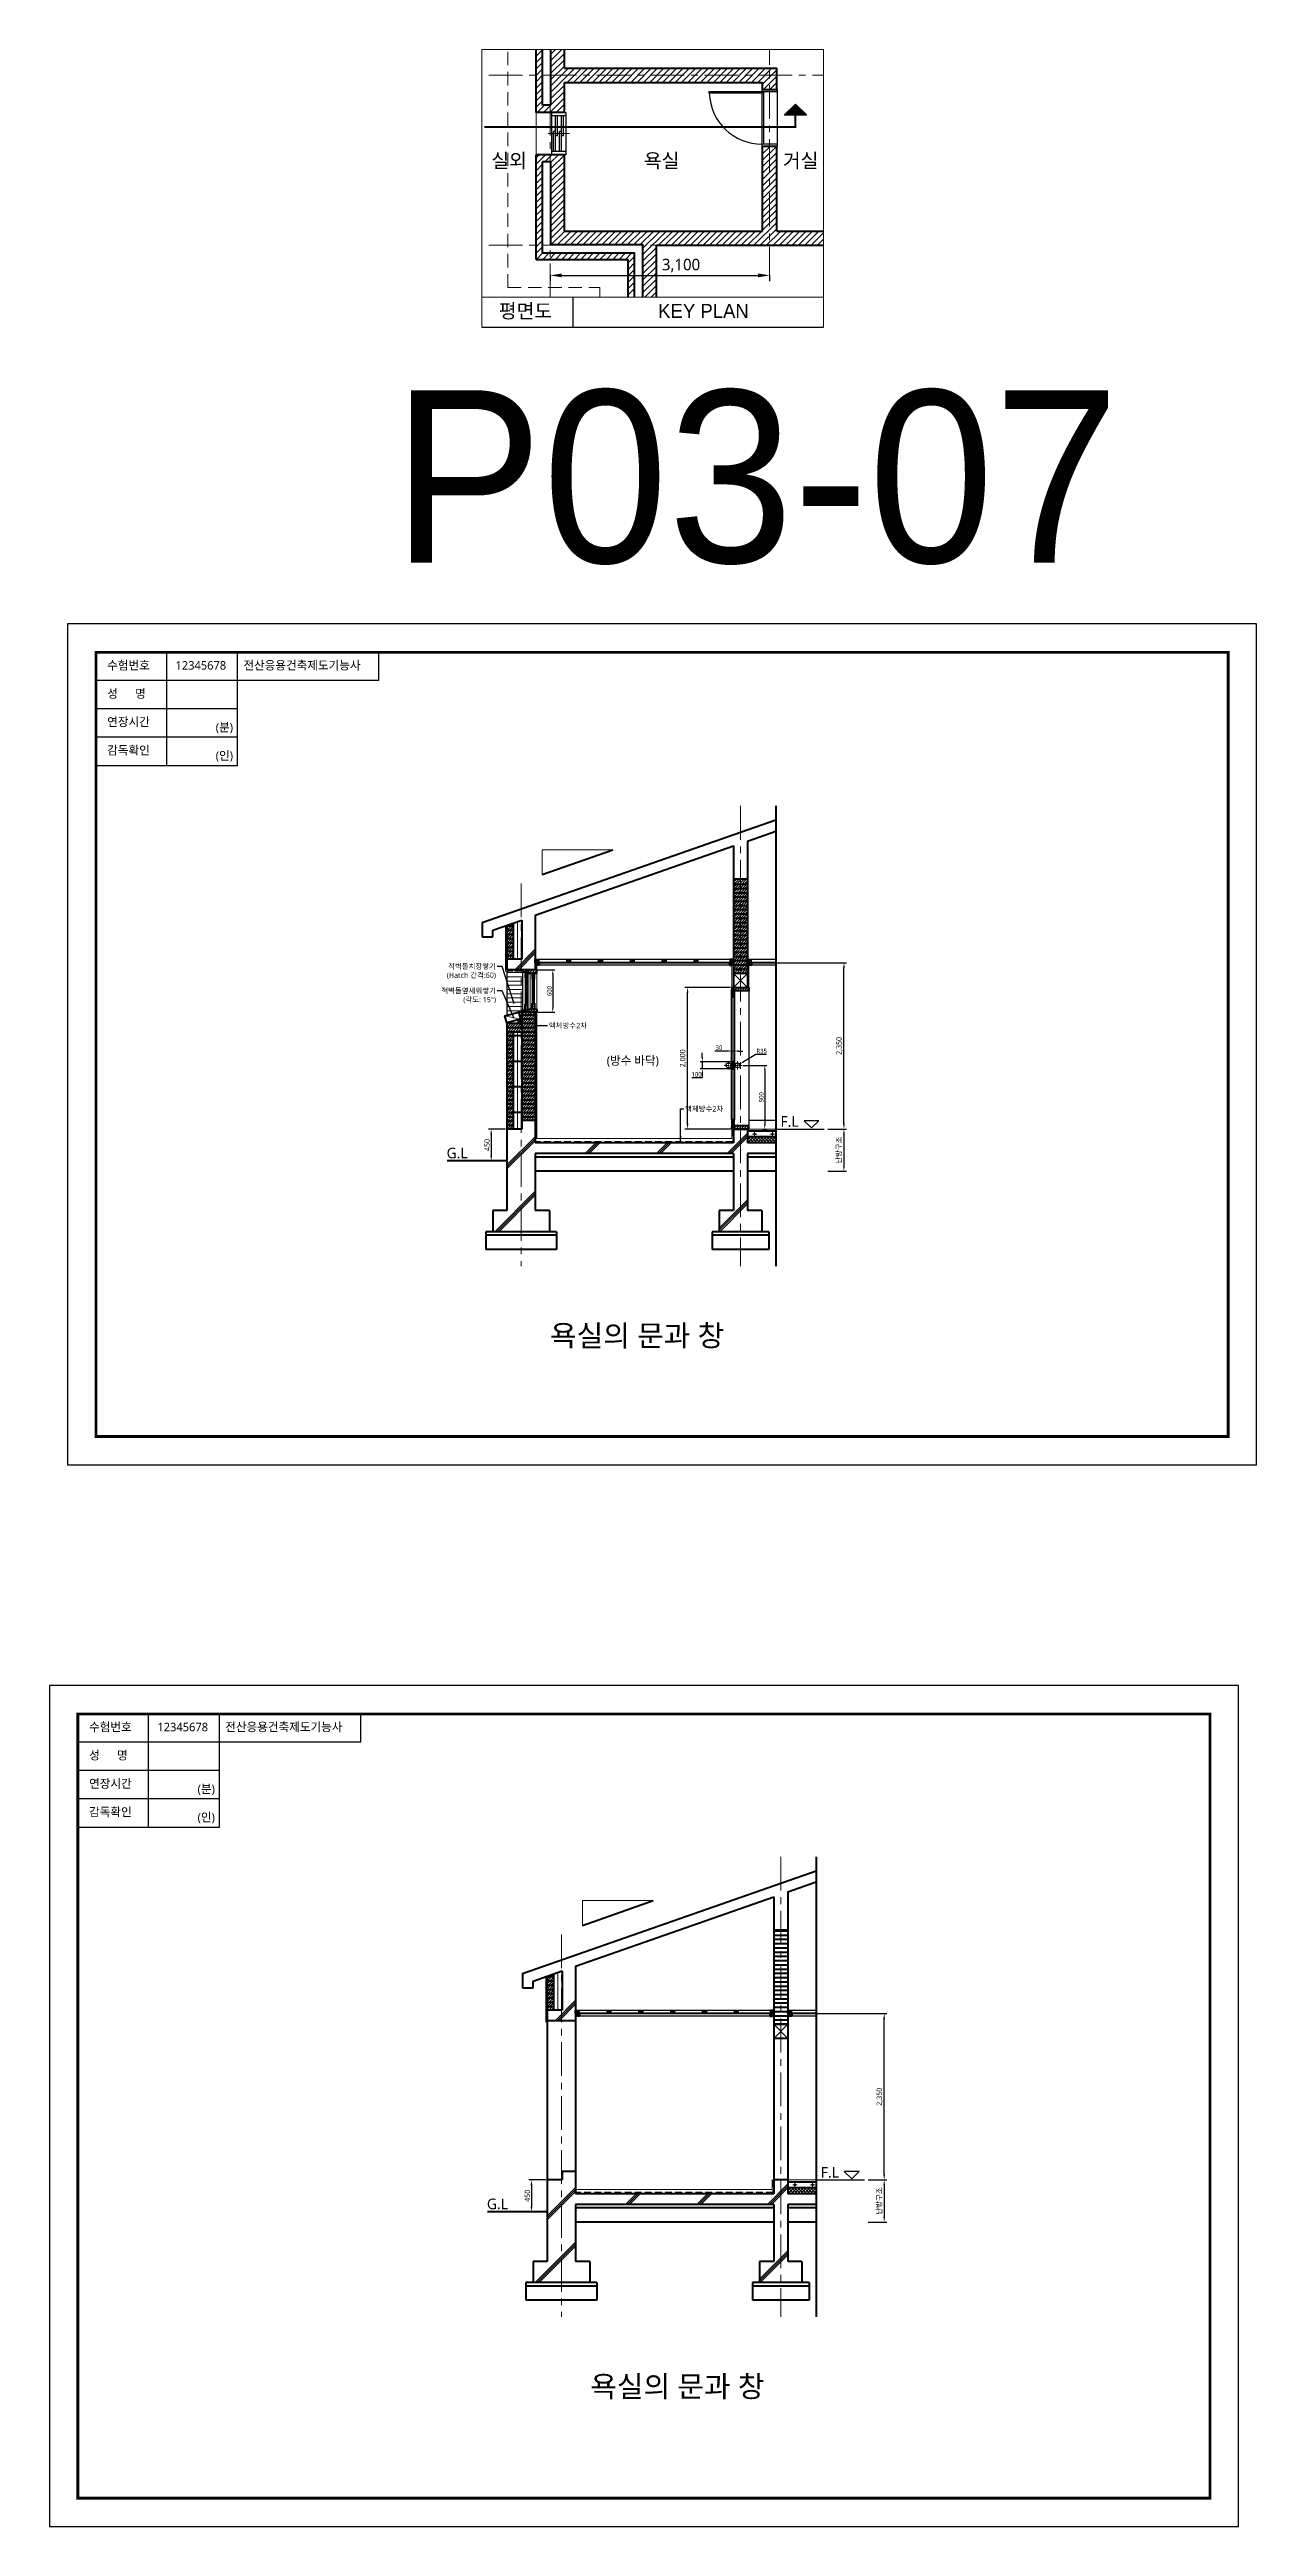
# Model space of a CAD drawing. Header units: millimetres. Extents: x 0 to 126056, y 2051 to 38499.
# Drawn here: x 87200 to 104256, y 2051 to 37046 of the extents above; entities that cross this region are included whole.
import ezdxf

# ---------------------------------------------------------------- set-up
doc = ezdxf.new("R2010")
doc.units = ezdxf.units.MM
doc.header["$LTSCALE"] = 15
doc.linetypes.add('CENTER', pattern=[50.8, 31.75, -6.35, 6.35, -6.35])
doc.linetypes.add('HIDDEN', pattern=[9.525, 6.35, -3.175])
for name, color, linetype, lineweight in [('단면선', 2, 'Continuous', 40), ('마감선', 3, 'Continuous', 20), ('입면선', 4, 'Continuous', 30), ('중심선', 1, 'CENTER', 20), ('치수및문자', 7, 'Continuous', 30), ('해칭선', 5, 'Continuous', 9)]:
    doc.layers.add(name, color=color, linetype=linetype, lineweight=lineweight)
doc.styles.add('dim1', font='malgun.ttf')
doc.styles.get("Standard").update_dxf_attribs({"font": ''})
doc.styles.get('Standard').set_extended_font_data('Gulim')
doc.linetypes.add('BATTING', pattern='A,0.00254,-2.54,[134,ltypeshp.shx,S=2.54,R=0,X=-2.54,Y=0],-5.08,[134,ltypeshp.shx,S=2.54,R=180,X=2.54,Y=0],-2.54', length=10.16254)
doc.dimstyles.new('dim1', dxfattribs={"dimscale": 40, "dimtxt": 2.5, "dimasz": 2.5, "dimexe": 1.25, "dimexo": 0.625, "dimtad": 1, "dimdec": 0, "dimlunit": 6, "dimtxsty": 'dim1', "dimcen": 2.5, "dimadec": 0, "dimazin": 0, "dimtfac": 1, "dimtdec": 0, "dimtmove": 0, "dimatfit": 3, "dimfxl": 1, "dimarcsym": 0})
pattern_1 = [(45, (88258.752, -202550.854), (-17.9605122, 17.9605122), [])]
pattern_2 = [(45, (88258.752, -202800.854), (-17.9605122, 17.9605122), [])]
pattern_3 = [(45, (88258.752, -204600.128), (-17.9605122, 17.9605122), [])]

msp = doc.modelspace()

# ---------------------------------------------------------------- texts
msp.add_text('P03-07', height=2434.91).set_placement((92044.5, 29797.4))
at = {"style": 'dim1'}
for s, height, p in [('수험번호', 120, (88014.9, 28285.6)), ('12345678', 120, (88980.5, 28285.6)), ('전산응용건축제도기능사', 120, (89939.2, 28285.6)), ('성      명', 120, (88014.9, 27885.6)), ('연장시간', 120, (88014.9, 27485.6)), ('(분)', 120, (89548.6, 27409.9)), ('감독확인', 120, (88014.9, 27085.6)), ('(인)', 120, (89548.6, 27009.9)), ('(방수 바닥)', 120, (95074.1, 22700.7)), ('F.L', 150, (97530.2, 21826.6)), ('G.L', 150, (92811.4, 21380.4)), ('욕실의 문과 창', 300, (94272.4, 18725.9)), ('수험번호', 120, (87759.1, 13285.6)), ('12345678', 120, (88724.7, 13285.6)), ('전산응용건축제도기능사', 120, (89683.4, 13285.6)), ('성      명', 120, (87759.1, 12885.6)), ('연장시간', 120, (87759.1, 12485.6)), ('(분)', 120, (89292.7, 12409.9)), ('감독확인', 120, (87759.1, 12085.6)), ('(인)', 120, (89292.7, 12009.9)), ('F.L', 150, (98099.4, 6979.2)), ('G.L', 150, (93380.6, 6533)), ('욕실의 문과 창', 300, (94841.6, 3878.5))]:
    msp.add_text(s, height=height, dxfattribs=at).set_placement(p)
at = {"char_height": 75, "style": 'dim1'}
for s, insert, attachment_point in [('적벽돌치장쌓기\\P(Hatch 간격:60)', (93508.9, 24130.5), 3), ('적벽돌옆세워쌓기\\P(각도: 15%%D)', (93508.9, 23786), 3), ('액체방수2차', (94256.3, 23293.7), 1), ('액체방수2차', (96180.5, 22116.8), 1)]:
    msp.add_mtext(s, dxfattribs=dict(at, insert=insert, attachment_point=attachment_point))
at = {"layer": '치수및문자', "color": 0}
for s, p in [('실외', (93444.3, 35376.8)), ('욕실', (95598.4, 35376.8)), ('거실', (97562.7, 35376.8)), ('평면도', (93549.3, 33252.4)), ('KEY PLAN', (95801.9, 33252.4))]:
    msp.add_text(s, height=200, dxfattribs=at).set_placement(p)

# ---------------------------------------------------------------- blocks, each defined once
blk = doc.blocks.new('*D250')
at = {"color": 0, "lineweight": -2, "transparency": 16777216}
for p, q in [((98200, 21794), (98464, 21794)), ((98426, 21719), (98426, 21274)), ((98200, 21199), (98464, 21199))]:
    blk.add_line(p, q, dxfattribs=at)
at = {"color": 0, "transparency": 16777216}
for points in [[(98414, 21719), (98439, 21719), (98426, 21794)], [(98414, 21274), (98439, 21274), (98426, 21199)]]:
    blk.add_solid(points, dxfattribs=at)
at = {"layer": 'Defpoints', "color": 0, "transparency": 16777216}
for p in [(98181, 21794), (98181, 21199), (98426, 21199)]:
    blk.add_point(p, dxfattribs=at)
at = {"color": 0, "transparency": 16777216, "insert": (98358, 21496), "char_height": 75, "attachment_point": 5, "rotation": 90, "style": 'dim1'}
blk.add_mtext('난방구조', dxfattribs=at)
blk = doc.blocks.new('*D251')
at = {"color": 0, "lineweight": -2, "transparency": 16777216}
for p, q in [((97483, 24144), (98464, 24144)), ((98426, 21869), (98426, 24069)), ((98200, 21794), (98464, 21794))]:
    blk.add_line(p, q, dxfattribs=at)
at = {"color": 0, "transparency": 16777216}
for points in [[(98414, 24069), (98439, 24069), (98426, 24144)], [(98414, 21869), (98439, 21869), (98426, 21794)]]:
    blk.add_solid(points, dxfattribs=at)
at = {"layer": 'Defpoints', "color": 0, "transparency": 16777216}
for p in [(97464, 24144), (98426, 24144), (98181, 21794)]:
    blk.add_point(p, dxfattribs=at)
at = {"color": 0, "transparency": 16777216, "insert": (98362, 22969), "char_height": 75, "attachment_point": 5, "rotation": 90, "style": 'dim1'}
blk.add_mtext('2,350', dxfattribs=at)
blk = doc.blocks.new('*D264')
at = {"color": 0, "lineweight": -2, "transparency": 16777216}
for p, q in [((93645, 21794), (93404, 21794)), ((93441, 21719), (93441, 21419)), ((93645, 21344), (93404, 21344))]:
    blk.add_line(p, q, dxfattribs=at)
at = {"color": 0, "transparency": 16777216}
for points in [[(93429, 21719), (93454, 21719), (93441, 21794)], [(93429, 21419), (93454, 21419), (93441, 21344)]]:
    blk.add_solid(points, dxfattribs=at)
at = {"layer": 'Defpoints', "color": 0, "transparency": 16777216}
for p in [(93664, 21794), (93441, 21344), (93664, 21344)]:
    blk.add_point(p, dxfattribs=at)
at = {"color": 0, "transparency": 16777216, "insert": (93384, 21569), "char_height": 75, "attachment_point": 5, "rotation": 90, "style": 'dim1'}
blk.add_mtext('450', dxfattribs=at)
blk = doc.blocks.new('*D252')
at = {"color": 0, "lineweight": -2, "transparency": 16777216}
for p, q in [((96425, 22806), (96425, 22869)), ((96425, 22519), (96279, 22519)), ((96828, 22744), (96394, 22744)), ((96828, 22644), (96394, 22644)), ((96425, 22744), (96425, 22644)), ((96425, 22581), (96425, 22519))]:
    blk.add_line(p, q, dxfattribs=at)
at = {"color": 0, "transparency": 16777216}
for points in [[(96415, 22806), (96436, 22806), (96425, 22744)], [(96415, 22581), (96436, 22581), (96425, 22644)]]:
    blk.add_solid(points, dxfattribs=at)
at = {"layer": 'Defpoints', "color": 0, "transparency": 16777216}
for p in [(96425, 22644), (96844, 22744), (96844, 22644)]:
    blk.add_point(p, dxfattribs=at)
at = {"color": 0, "transparency": 16777216, "insert": (96344, 22567), "char_height": 62.5, "attachment_point": 5, "style": 'dim1'}
blk.add_mtext('100', dxfattribs=at)
blk = doc.blocks.new('*D253')
at = {"color": 0, "lineweight": -2, "transparency": 16777216}
for p, q in [((96782, 22896), (96601, 22896)), ((96844, 22759), (96844, 22927)), ((96874, 22896), (96844, 22896)), ((96874, 22759), (96874, 22927)), ((96937, 22896), (96999, 22896))]:
    blk.add_line(p, q, dxfattribs=at)
at = {"color": 0, "transparency": 16777216}
for points in [[(96782, 22907), (96782, 22886), (96844, 22896)], [(96937, 22907), (96937, 22886), (96874, 22896)]]:
    blk.add_solid(points, dxfattribs=at)
at = {"layer": 'Defpoints', "color": 0, "transparency": 16777216}
for p in [(96874, 22896), (96844, 22744), (96874, 22744)]:
    blk.add_point(p, dxfattribs=at)
at = {"color": 0, "transparency": 16777216, "insert": (96660, 22944), "char_height": 62.5, "attachment_point": 5, "style": 'dim1'}
blk.add_mtext('30', dxfattribs=at)
blk = doc.blocks.new('*D265')
at = {"color": 0, "lineweight": -2, "transparency": 16777216}
for p, q in [((97181, 22849), (97007, 22744)), ((97332, 22849), (97181, 22849)), ((96924, 22694), (96954, 22712))]:
    blk.add_line(p, q, dxfattribs=at)
at = {"color": 0, "transparency": 16777216}
blk.add_solid([(97002, 22753), (97013, 22735), (96954, 22712)], dxfattribs=at)
at = {"layer": 'Defpoints', "color": 0, "transparency": 16777216}
for p in [(96924, 22694), (96954, 22712)]:
    blk.add_point(p, dxfattribs=at)
at = {"color": 0, "transparency": 16777216, "insert": (97264, 22897), "char_height": 62.5, "attachment_point": 5, "style": 'dim1'}
blk.add_mtext('R35', dxfattribs=at)
blk = doc.blocks.new('*D266')
at = {"color": 0, "lineweight": -2, "transparency": 16777216}
for p, q in [((96998, 22694), (97338, 22694)), ((97307, 22631), (97307, 21856)), ((97280, 21794), (97338, 21794))]:
    blk.add_line(p, q, dxfattribs=at)
at = {"color": 0, "transparency": 16777216}
for points in [[(97297, 22631), (97318, 22631), (97307, 22694)], [(97297, 21856), (97318, 21856), (97307, 21794)]]:
    blk.add_solid(points, dxfattribs=at)
at = {"layer": 'Defpoints', "color": 0, "transparency": 16777216}
for p in [(96982, 22694), (97264, 21794), (97307, 21794)]:
    blk.add_point(p, dxfattribs=at)
at = {"color": 0, "transparency": 16777216, "insert": (97259, 22244), "char_height": 62.5, "attachment_point": 5, "rotation": 90, "style": 'dim1'}
blk.add_mtext('900', dxfattribs=at)
blk = doc.blocks.new('*D267')
at = {"color": 0, "lineweight": -2, "transparency": 16777216}
for p, q in [((96825, 23794), (96179, 23794)), ((96216, 21869), (96216, 23719)), ((96825, 21794), (96179, 21794))]:
    blk.add_line(p, q, dxfattribs=at)
at = {"color": 0, "transparency": 16777216}
for points in [[(96204, 23719), (96229, 23719), (96216, 23794)], [(96204, 21869), (96229, 21869), (96216, 21794)]]:
    blk.add_solid(points, dxfattribs=at)
at = {"layer": 'Defpoints', "color": 0, "transparency": 16777216}
for p in [(96216, 23794), (96844, 23794), (96844, 21794)]:
    blk.add_point(p, dxfattribs=at)
at = {"color": 0, "transparency": 16777216, "insert": (96153, 22794), "char_height": 75, "attachment_point": 5, "rotation": 90, "style": 'dim1'}
blk.add_mtext('2,000', dxfattribs=at)
blk = doc.blocks.new('*D268')
at = {"color": 0, "lineweight": -2, "transparency": 16777216}
for p, q in [((94100, 24044), (94343, 24044)), ((94312, 23981), (94312, 23506)), ((94100, 23444), (94343, 23444))]:
    blk.add_line(p, q, dxfattribs=at)
at = {"color": 0, "transparency": 16777216}
for points in [[(94301, 23981), (94322, 23981), (94312, 24044)], [(94301, 23506), (94322, 23506), (94312, 23444)]]:
    blk.add_solid(points, dxfattribs=at)
at = {"layer": 'Defpoints', "color": 0, "transparency": 16777216}
for p in [(94084, 24044), (94084, 23444), (94312, 23444)]:
    blk.add_point(p, dxfattribs=at)
at = {"color": 0, "transparency": 16777216, "insert": (94264, 23744), "char_height": 62.5, "attachment_point": 5, "rotation": 90, "style": 'dim1'}
blk.add_mtext('600', dxfattribs=at)
blk = doc.blocks.new('*D246')
at = {"layer": 'Defpoints', "color": 0, "transparency": 16777216}
for p in [(94276, 33904), (97376, 33904), (97376, 33855)]:
    blk.add_point(p, dxfattribs=at)
at = {"layer": '해칭선', "color": 0, "lineweight": -2, "transparency": 16777216}
for p, q in [((94276, 33863), (94276, 33774)), ((94439, 33855), (97214, 33855)), ((97376, 33863), (97376, 33774))]:
    blk.add_line(p, q, dxfattribs=at)
at = {"layer": '해칭선', "color": 0, "transparency": 16777216}
for points in [[(94439, 33882), (94439, 33828), (94276, 33855)], [(97214, 33882), (97214, 33828), (97376, 33855)]]:
    blk.add_solid(points, dxfattribs=at)
at = {"layer": '해칭선', "color": 0, "transparency": 16777216, "insert": (96124, 33994), "char_height": 162.5, "attachment_point": 5, "style": 'dim1'}
blk.add_mtext('3,100', dxfattribs=at)
blk = doc.blocks.new('*D244')
at = {"color": 0, "lineweight": -2, "transparency": 16777216}
for p, q in [((98769, 6947), (99033, 6947)), ((98995, 6872), (98995, 6427)), ((98769, 6352), (99033, 6352))]:
    blk.add_line(p, q, dxfattribs=at)
at = {"color": 0, "transparency": 16777216}
for points in [[(98983, 6872), (99008, 6872), (98995, 6947)], [(98983, 6427), (99008, 6427), (98995, 6352)]]:
    blk.add_solid(points, dxfattribs=at)
at = {"layer": 'Defpoints', "color": 0, "transparency": 16777216}
for p in [(98751, 6947), (98751, 6352), (98995, 6352)]:
    blk.add_point(p, dxfattribs=at)
at = {"color": 0, "transparency": 16777216, "insert": (98928, 6649), "char_height": 75, "attachment_point": 5, "rotation": 90, "style": 'dim1'}
blk.add_mtext('난방구조', dxfattribs=at)
blk = doc.blocks.new('*D245')
at = {"color": 0, "lineweight": -2, "transparency": 16777216}
for p, q in [((98052, 9297), (99033, 9297)), ((98995, 7022), (98995, 9222)), ((98769, 6947), (99033, 6947))]:
    blk.add_line(p, q, dxfattribs=at)
at = {"color": 0, "transparency": 16777216}
for points in [[(98983, 9222), (99008, 9222), (98995, 9297)], [(98983, 7022), (99008, 7022), (98995, 6947)]]:
    blk.add_solid(points, dxfattribs=at)
at = {"layer": 'Defpoints', "color": 0, "transparency": 16777216}
for p in [(98033, 9297), (98995, 9297), (98751, 6947)]:
    blk.add_point(p, dxfattribs=at)
at = {"color": 0, "transparency": 16777216, "insert": (98932, 8122), "char_height": 75, "attachment_point": 5, "rotation": 90, "style": 'dim1'}
blk.add_mtext('2,350', dxfattribs=at)
blk = doc.blocks.new('*D254')
at = {"color": 0, "lineweight": -2, "transparency": 16777216}
for p, q in [((94214, 6947), (93973, 6947)), ((94010, 6872), (94010, 6572)), ((94214, 6497), (93973, 6497))]:
    blk.add_line(p, q, dxfattribs=at)
at = {"color": 0, "transparency": 16777216}
for points in [[(93998, 6872), (94023, 6872), (94010, 6947)], [(93998, 6572), (94023, 6572), (94010, 6497)]]:
    blk.add_solid(points, dxfattribs=at)
at = {"layer": 'Defpoints', "color": 0, "transparency": 16777216}
for p in [(94233, 6947), (94010, 6497), (94233, 6497)]:
    blk.add_point(p, dxfattribs=at)
at = {"color": 0, "transparency": 16777216, "insert": (93953, 6722), "char_height": 75, "attachment_point": 5, "rotation": 90, "style": 'dim1'}
blk.add_mtext('450', dxfattribs=at)

# ---------------------------------------------------------------- dimensions: what is measured, and where the dimension line sits
for base, p1, p2, override, picture, middle in [((94311.7, 23443.9), (94084, 24043.9), (94084, 23443.9), {"dimscale": 25, "dimtoh": 1}, '*D268', (94263.8, 23743.9)), ((98426.2, 24143.9), (98181.5, 21793.9), (97464, 24143.9), {"dimscale": 30, "dimtoh": 1}, '*D251', (98362.4, 22968.9)), ((96216.4, 23793.9), (96844, 21793.9), (96844, 23793.9), {"dimscale": 30, "dimtoh": 1}, '*D267', (96152.6, 22793.9)), ((96425.3, 22643.9), (96844, 22743.9), (96844, 22643.9), {"dimscale": 25, "dimtoh": 1}, '*D252', (96344.2, 22566.9)), ((93441.1, 21343.9), (93664, 21793.9), (93664, 21343.9), {"dimscale": 30, "dimtoh": 1}, '*D264', (93383.6, 21568.9)), ((98995.4, 9296.5), (98750.7, 6946.5), (98033.2, 9296.5), {"dimscale": 30, "dimtoh": 1}, '*D245', (98931.6, 8121.5)), ((94010.3, 6496.5), (94233.2, 6946.5), (94233.2, 6496.5), {"dimscale": 30, "dimtoh": 1}, '*D254', (93952.8, 6721.5))]:
    dim = msp.add_linear_dim(base=base, p1=p1, p2=p2, angle=90, dimstyle='dim1', override=override)
    dim.commit()
    dim.dimension.update_dxf_attribs({"geometry": picture, "text_midpoint": middle})
dim = msp.add_linear_dim(base=(96874, 22896.2), p1=(96844, 22743.9), p2=(96874, 22743.9), dimstyle='dim1', override={"dimscale": 25, "dimtoh": 1})
dim.commit()
dim.dimension.update_dxf_attribs({"geometry": '*D253', "text_midpoint": (96660.2, 22896.2), "dimtype": 160})
dim = msp.add_radius_dim(center=(96924, 22693.9), mpoint=(96954, 22712), dimstyle='dim1', override={"dimscale": 25, "dimtoh": 1})
dim.commit()
dim.dimension.update_dxf_attribs({"geometry": '*D265', "text_midpoint": (97264.4, 22849.5), "dimtype": 164})
dim = msp.add_linear_dim(base=(97307.2, 21793.9), p1=(96982.2, 22693.9), p2=(97264, 21793.9), angle=90, dimstyle='dim1', override={"dimscale": 25, "dimtoh": 1})
dim.commit()
dim.dimension.update_dxf_attribs({"geometry": '*D266', "text_midpoint": (97307.2, 22243.9), "dimtype": 160})
for base, p1, p2, picture, middle in [((98426.2, 21198.9), (98181.5, 21793.9), (98181.5, 21198.9), '*D250', (98426.2, 21496.4)), ((98995.4, 6351.5), (98750.7, 6946.5), (98750.7, 6351.5), '*D244', (98995.4, 6649))]:
    dim = msp.add_linear_dim(base=base, p1=p1, p2=p2, angle=90, text='난방구조', dimstyle='dim1', override={"dimscale": 30, "dimtoh": 1})
    dim.commit()
    dim.dimension.update_dxf_attribs({"geometry": picture, "text_midpoint": middle, "dimtype": 160})
at = {"layer": '해칭선', "color": 0}
dim = msp.add_linear_dim(base=(97376.4, 33855.4), p1=(94276.4, 33903.9), p2=(97376.4, 33903.9), dimstyle='dim1', override={"dimscale": 65, "dimtoh": 1}, dxfattribs=at)
dim.commit()
dim.dimension.update_dxf_attribs({"geometry": '*D246', "text_midpoint": (96123.6, 33855.4), "dimtype": 160})

# ---------------------------------------------------------------- hatches: boundary and pattern name
msp.add_hatch(color=0).paths.add_polyline_path([(97740.6, 36273.3), (97901.7, 36120.5), (97579.5, 36120.5)])
at = {"layer": '단면선'}
h = msp.add_hatch(dxfattribs=at)
h.set_pattern_fill('_USER', color=256, scale=60, pattern_type=0)
h.set_pattern_definition([(0, (-5248.85, -190014.104), (0, 60), [])])
h.paths.add_polyline_path([(93664, 24673.9), (93754, 24705.4), (93754, 24193.9), (93664, 24193.9)])
h = msp.add_hatch(dxfattribs=at)
h.set_pattern_fill('_USER', color=256, scale=60, pattern_type=0)
h.set_pattern_definition([(0, (97595.58, 9146.51), (0, 60), [])])
h.paths.add_polyline_path([(97533.2, 10481.5), (97433.2, 10481.5), (97433.2, 9146.5), (97533.2, 9146.5)])
h.paths.add_polyline_path([(97633.2, 10481.5), (97533.2, 10481.5), (97533.2, 9146.5), (97633.2, 9146.5)])
h = msp.add_hatch(dxfattribs=at)
h.set_pattern_fill('_USER', color=256, scale=60, pattern_type=0)
h.set_pattern_definition([(0, (-4679.633, -204861.45), (0, 60), [])])
h.paths.add_polyline_path([(94233.2, 9826.5), (94323.2, 9858), (94323.2, 9346.5), (94233.2, 9346.5)])
at = {"layer": '해칭선'}
h = msp.add_hatch(dxfattribs=at)
h.set_pattern_fill('ANSI31', color=0, scale=20)
h.set_pattern_definition([(45, (94476.45, 36453.13), (-44.901, 44.901), [])])
h.paths.add_polyline_path([(94276.4, 36258.8), (94166.4, 36258.8), (94166.4, 36412.5), (94076.4, 36322.5), (94076.4, 36158.8), (94276.4, 36158.8)])
h.paths.add_polyline_path([(94476.4, 36453.1), (94286.4, 36263.1), (94286.4, 36258.8), (94276.4, 36258.8), (94276.4, 36158.8), (94476.4, 36158.8)])
h = msp.add_hatch(dxfattribs=at)
h.set_pattern_fill('ANSI31', color=0, scale=20)
h.set_pattern_definition([(45, (94166.45, 34885.894), (-44.9013, 44.9013), [])])
h.paths.add_polyline_path([(94286.4, 34736.5), (94476.4, 34926.5), (94476.4, 35558.8), (94296.4, 35558.8), (94276.4, 35558.8), (94276.4, 35458.8), (94286.4, 35458.8)])
h.paths.add_polyline_path([(94076.4, 35558.8), (94076.4, 34795.9), (94166.4, 34885.9), (94166.4, 35458.8), (94276.4, 35458.8), (94276.4, 35558.8)])
h = msp.add_hatch(dxfattribs=at)
h.set_pattern_fill('ANSI31', color=0, scale=20)
h.set_pattern_definition([(45, (97334.096, 34281.83), (-44.9013, 44.9013), [])])
h.paths.add_polyline_path([(97534.1, 34481.8), (97376.4, 34324.2), (97376.4, 34281.8), (98138.5, 34281.8), (98138.5, 34481.8)])
h = msp.add_hatch(dxfattribs=at)
h.set_pattern_fill('ANSI31', color=256, scale=8)
h.set_pattern_definition(pattern_1)
h.paths.add_polyline_path([(96964, 25328.9), (96864, 25328.9), (96864, 23993.9), (96964, 23993.9)])
h = msp.add_hatch(dxfattribs=at)
h.set_pattern_fill('ANSI31', color=256, scale=8)
h.set_pattern_definition(pattern_1)
h.paths.add_polyline_path([(97064, 25328.9), (96964, 25328.9), (96964, 23993.9), (97064, 23993.9)])
h = msp.add_hatch(dxfattribs=at)
h.set_pattern_fill('ANSI31', color=256, scale=8)
h.set_pattern_definition([(45, (-5248.85, -190014.104), (-17.9605122, 17.9605122), [])])
h.paths.add_polyline_path([(93664, 24673.9), (93754, 24705.4), (93754, 24193.9), (93664, 24193.9)])
h = msp.add_hatch(dxfattribs=at)
h.set_pattern_fill('ANSI31', color=256, scale=8)
h.set_pattern_definition([(45, (18492.398, -160902.2), (-17.9605122, 17.9605122), [])])
h.paths.add_polyline_path([(93964, 23998.9), (94084, 23998.9), (94084, 24043.9), (93964, 24043.9)])
h = msp.add_hatch(dxfattribs=at)
h.set_pattern_fill('ANSI31', color=256, scale=8, angle=90)
h.set_pattern_definition([(135, (18492.398, -160902.2), (-17.9605122, -17.9605122), [])])
h.paths.add_polyline_path([(94022.3, 23918.9), (94052.3, 23918.9), (94052.3, 23998.9), (94022.3, 23998.9)])
h = msp.add_hatch(dxfattribs=at)
h.set_pattern_fill('ANSI31', color=256, scale=8)
h.set_pattern_definition([(45, (18492.398, -161106.5), (-17.9605122, 17.9605122), [])])
h.paths.add_polyline_path([(93964, 23488.9), (94084, 23488.9), (94084, 23443.9), (93964, 23443.9)])
h = msp.add_hatch(dxfattribs=at)
h.set_pattern_fill('ANSI31', color=256, scale=8, angle=90)
h.set_pattern_definition([(135, (18492.398, -161106.5), (-17.9605122, -17.9605122), [])])
h.paths.add_polyline_path([(94022.3, 23568.9), (94052.3, 23568.9), (94052.3, 23488.9), (94022.3, 23488.9)])
h = msp.add_hatch(dxfattribs=at)
h.set_pattern_fill('ANSI31', color=256, scale=8)
h.set_pattern_definition(pattern_2)
h.paths.add_polyline_path([(96964, 23793.9), (96844, 23793.9), (96844, 23763.9), (96874, 23763.9), (96874, 23748.9), (96964, 23748.9)])
h = msp.add_hatch(dxfattribs=at)
h.set_pattern_fill('ANSI31', color=256, scale=8)
h.set_pattern_definition(pattern_2)
h.paths.add_polyline_path([(97084, 23793.9), (96964, 23793.9), (96964, 23748.9), (97084, 23748.9)])
h = msp.add_hatch(dxfattribs=at)
h.set_pattern_fill('ANSI31', color=256, scale=8)
h.set_pattern_definition(pattern_1)
h.paths.add_polyline_path([(93864, 23289.1), (93754, 23289.1), (93664, 23289.1), (93664, 23229.1), (93754, 23229.1), (93864, 23229.1)])
h = msp.add_hatch(dxfattribs=at)
h.set_pattern_fill('ANSI31', color=256, scale=8)
h.set_pattern_definition(pattern_1)
h.paths.add_polyline_path([(93864, 23229.1), (93754, 23229.1), (93664, 23229.1), (93664, 23169.1), (93754, 23169.1), (93864, 23169.1)])
h = msp.add_hatch(dxfattribs=at)
h.set_pattern_fill('ANSI31', color=256, scale=8)
h.set_pattern_definition(pattern_1)
h.paths.add_polyline_path([(93874, 23289.1), (93864, 23289.1), (93864, 23229.1), (93874, 23229.1)])
h = msp.add_hatch(dxfattribs=at)
h.set_pattern_fill('ANSI31', color=256, scale=8)
h.set_pattern_definition(pattern_1)
h.paths.add_polyline_path([(93874, 23229.1), (93864, 23229.1), (93864, 23169.1), (93874, 23169.1)])
h = msp.add_hatch(dxfattribs=at)
h.set_pattern_fill('ANSI31', color=256, scale=8)
h.set_pattern_definition(pattern_1)
h.paths.add_polyline_path([(94064, 23443.9), (93964, 23443.9), (93884, 23443.9), (93874, 23443.9), (93874, 21913.9), (94064, 21913.9)])
h = msp.add_hatch(dxfattribs=at)
h.set_pattern_fill('ANSI31', color=256, scale=8)
h.set_pattern_definition(pattern_3)
h.paths.add_polyline_path([(96964, 21838.9), (96874, 21838.9), (96874, 21823.9), (96844, 21823.9), (96844, 21793.9), (96964, 21793.9)])
h = msp.add_hatch(dxfattribs=at)
h.set_pattern_fill('ANSI31', color=256, scale=8)
h.set_pattern_definition(pattern_3)
h.paths.add_polyline_path([(97084, 21838.9), (96964, 21838.9), (96964, 21793.9), (97084, 21793.9)])
h = msp.add_hatch(dxfattribs=at)
h.set_pattern_fill('ANSI37', color=256, scale=10, style=0)
h.set_pattern_definition([(45, (97064.032, 21598.86), (-22.4506, 22.4506), []), (135, (97064.032, 21598.86), (-22.4506, -22.4506), [])])
h.paths.add_polyline_path([(97464, 21598.9), (97464, 21683.9), (97064, 21683.9), (97064, 21598.9)])
h = msp.add_hatch(dxfattribs=at)
h.set_pattern_fill('ANSI31', color=256, scale=8)
h.set_pattern_definition([(45, (-4679.633, -204861.452), (-17.9605122, 17.9605122), [])])
h.paths.add_polyline_path([(94233.2, 9826.5), (94323.2, 9858), (94323.2, 9346.5), (94233.2, 9346.5)])
h = msp.add_hatch(dxfattribs=at)
h.set_pattern_fill('ANSI37', color=256, scale=10, style=0)
h.set_pattern_definition([(45, (97633.25, 6751.51), (-22.4506, 22.4506), []), (135, (97633.25, 6751.51), (-22.4506, -22.4506), [])])
h.paths.add_polyline_path([(98033.2, 6751.5), (98033.2, 6836.5), (97633.2, 6836.5), (97633.2, 6751.5)])

# ---------------------------------------------------------------- linework, layer by layer
at = {"color": 0}
for p, q in [((97740.6, 36273.3), (97579.5, 36120.5)), ((97901.7, 36120.5), (97579.5, 36120.5)), ((94593.5, 33546.5), (94593.5, 33125.7)), ((93310.4, 33125.7), (98138.5, 33125.7))]:
    msp.add_line(p, q, dxfattribs=at)
for p, q in [((91855.9, 28530.7), (87855.9, 28530.7)), ((87855.9, 28530.7), (87855.9, 26930.7)), ((97464, 21793.9), (98146, 21793.9)), ((98073.3, 21911.6), (97862.1, 21911.6)), ((97967.7, 21809.3), (97862.1, 21911.6)), ((97967.7, 21809.3), (98073.3, 21911.6)), ((91600, 13530.7), (87600, 13530.7)), ((87600, 13530.7), (87600, 11930.7)), ((98642.5, 7064.2), (98431.3, 7064.2)), ((98536.9, 6962), (98431.3, 7064.2)), ((98536.9, 6962), (98642.5, 7064.2)), ((98033.2, 6946.5), (98715.2, 6946.5))]:
    msp.add_line(p, q)
at = {"color": 0, "const_width": 30}
msp.add_lwpolyline([(93344.5, 35952.4), (97740.6, 35952.4), (97740.6, 36120.5)], dxfattribs=at)
at = {"color": 0}
for points in [[(97740.6, 36273.3), (97901.7, 36120.5), (97579.5, 36120.5), (97740.6, 36273.3)], [(97740.6, 36273.3), (97901.7, 36120.5)]]:
    msp.add_lwpolyline(points, dxfattribs=at)
at = {"layer": '단면선', "color": 0}
for p, q in [((94076.4, 36158.8), (94076.4, 37046.2)), ((94166.4, 36258.8), (94166.4, 37046.2)), ((94286.4, 36258.8), (94286.4, 37046.2)), ((94476.4, 36781.8), (94476.4, 37046.2)), ((94476.4, 36781.8), (97476.4, 36781.8)), ((97476.4, 36481.8), (97476.4, 36781.8)), ((94476.4, 36581.8), (97276.4, 36581.8)), ((94476.4, 36158.8), (94476.4, 36581.8)), ((97276.4, 36481.8), (97276.4, 36581.8)), ((97276.4, 36481.8), (97476.4, 36481.8)), ((97276.4, 36481.8), (97476.4, 36481.8)), ((94476.4, 36158.8), (94076.4, 36158.8)), ((94286.4, 36258.8), (94166.4, 36258.8)), ((94076.4, 34081.8), (94076.4, 35558.8)), ((94476.4, 35558.8), (94076.4, 35558.8)), ((94166.4, 34171.8), (94166.4, 35458.8)), ((94286.4, 35458.8), (94166.4, 35458.8)), ((94286.4, 34291.8), (94286.4, 35458.8)), ((94476.4, 34481.8), (94476.4, 35558.8)), ((97276.4, 34481.8), (97276.4, 35681.8)), ((97276.4, 35681.8), (97476.4, 35681.8)), ((97276.4, 35681.8), (97476.4, 35681.8)), ((97476.4, 34481.8), (97476.4, 35681.8)), ((94476.4, 34481.8), (95776.4, 34481.8)), ((95776.4, 34481.8), (97276.4, 34481.8)), ((97476.4, 34481.8), (98138.5, 34481.8)), ((94076.4, 34081.8), (95376.4, 34081.8)), ((94166.4, 34171.8), (95466.4, 34171.8)), ((94286.4, 34291.8), (95586.4, 34291.8)), ((95376.4, 33546.5), (95376.4, 34081.8)), ((95466.4, 33546.5), (95466.4, 34171.8)), ((95586.4, 33546.5), (95586.4, 34291.8)), ((95776.4, 34281.8), (98138.5, 34281.8)), ((95776.4, 33546.5), (95776.4, 34281.8))]:
    msp.add_line(p, q, dxfattribs=at)
at = {"layer": '단면선'}
for p, q in [((97464, 26358.6), (97464, 19858.8)), ((93314, 24710.3), (97464, 26162.8)), ((97064, 25863.9), (97464, 26003.9)), ((94064, 24813.9), (96864, 25793.9)), ((94160.7, 25389.8), (95160.7, 25739.8)), ((96864, 25793.9), (96864, 23793.9)), ((97064, 25863.9), (97064, 23793.9)), ((96864, 25328.9), (97064, 25328.9)), ((96864, 25253.9), (96964, 25253.9)), ((96964, 25253.9), (97064, 25253.9)), ((96864, 25193.9), (96964, 25193.9)), ((96864, 25133.9), (96964, 25133.9)), ((96864, 25073.9), (96964, 25073.9)), ((96864, 25013.9), (96964, 25013.9)), ((96864, 24953.9), (96964, 24953.9)), ((96864, 24893.9), (96964, 24893.9)), ((96964, 25193.9), (97064, 25193.9)), ((96964, 25133.9), (97064, 25133.9)), ((96964, 25073.9), (97064, 25073.9)), ((96964, 25013.9), (97064, 25013.9)), ((96964, 24953.9), (97064, 24953.9)), ((96964, 24893.9), (97064, 24893.9)), ((93314, 24710.3), (93314, 24510.3)), ((93314, 24510.3), (93464, 24510.3)), ((93464, 24603.9), (93874, 24747.4)), ((93464, 24510.3), (93464, 24603.9)), ((93664, 24673.9), (93664, 24043.9)), ((93754, 24705.4), (93754, 24193.9)), ((93874, 24747.4), (93874, 24193.9)), ((94064, 24813.9), (94064, 24043.9)), ((96864, 24833.9), (96964, 24833.9)), ((96864, 24773.9), (96964, 24773.9)), ((96864, 24713.9), (96964, 24713.9)), ((96864, 24653.9), (96964, 24653.9)), ((96864, 24593.9), (96964, 24593.9)), ((96864, 24533.9), (96964, 24533.9)), ((96964, 24833.9), (97064, 24833.9)), ((96964, 24773.9), (97064, 24773.9)), ((96964, 24713.9), (97064, 24713.9)), ((96964, 24653.9), (97064, 24653.9)), ((96964, 24593.9), (97064, 24593.9)), ((96964, 24533.9), (97064, 24533.9)), ((93874, 24193.9), (93664, 24193.9)), ((96864, 24473.9), (96964, 24473.9)), ((96864, 24413.9), (96964, 24413.9)), ((96864, 24353.9), (96964, 24353.9)), ((96864, 24293.9), (96964, 24293.9)), ((96864, 24233.9), (96964, 24233.9)), ((96864, 24173.9), (96964, 24173.9)), ((96964, 24473.9), (97064, 24473.9)), ((96964, 24413.9), (97064, 24413.9)), ((96964, 24353.9), (97064, 24353.9)), ((96964, 24293.9), (97064, 24293.9)), ((96964, 24233.9), (97064, 24233.9)), ((96964, 24173.9), (97064, 24173.9)), ((94064, 24043.9), (93664, 24043.9)), ((93935.1, 23933.9), (93935.1, 23553.9)), ((94037.3, 23918.9), (94037.3, 23568.9)), ((96864, 24143.9), (94064, 24143.9)), ((96864, 24113.9), (96964, 24113.9)), ((96864, 24053.9), (96964, 24053.9)), ((97064, 23993.9), (96864, 23993.9)), ((96964, 24113.9), (97064, 24113.9)), ((96964, 24053.9), (97064, 24053.9)), ((97464, 24143.9), (97064, 24143.9)), ((96844, 23793.9), (97084, 23793.9)), ((96844, 23793.9), (96844, 23763.9)), ((96844, 23763.9), (96874, 23763.9)), ((96844, 21923.9), (96844, 23763.9)), ((96874, 23763.9), (96874, 23748.9)), ((96874, 23763.9), (96874, 21923.9)), ((97084, 23748.9), (96874, 23748.9)), ((97084, 23793.9), (97084, 23748.9)), ((93664, 23296.4), (93664, 20643.9)), ((93664, 23289.1), (93754, 23289.1)), ((93664, 23229.1), (93754, 23229.1)), ((93664, 23169.1), (93754, 23169.1)), ((93664, 23109.1), (93754, 23109.1)), ((93754, 23289.1), (94064, 23289.1)), ((93754, 23229.1), (94064, 23229.1)), ((93754, 23169.1), (94064, 23169.1)), ((93754, 23169.1), (93754, 21793.9)), ((93874, 23109.6), (93754, 23109.6)), ((94064, 23443.9), (93828.2, 23443.9)), ((93874, 23443.9), (93874, 21793.9)), ((93874, 23409.1), (94064, 23409.1)), ((93874, 23349.1), (94064, 23349.1)), ((93874, 23109.1), (94064, 23109.1)), ((94064, 23443.9), (94064, 21598.9)), ((93664, 23049.1), (93754, 23049.1)), ((93664, 22989.1), (93754, 22989.1)), ((93664, 22929.1), (93754, 22929.1)), ((93664, 22869.1), (93754, 22869.1)), ((93664, 22809.1), (93754, 22809.1)), ((93664, 22749.1), (93754, 22749.1)), ((93874, 22749.6), (93754, 22749.6)), ((93874, 23049.1), (94064, 23049.1)), ((93874, 22989.1), (94064, 22989.1)), ((93874, 22929.1), (94064, 22929.1)), ((93874, 22869.1), (94064, 22869.1)), ((93874, 22809.1), (94064, 22809.1)), ((93874, 22749.1), (94064, 22749.1)), ((93664, 22689.1), (93754, 22689.1)), ((93664, 22629.1), (93754, 22629.1)), ((93664, 22569.1), (93754, 22569.1)), ((93664, 22509.1), (93754, 22509.1)), ((93664, 22449.1), (93754, 22449.1)), ((93874, 22689.1), (94064, 22689.1)), ((93874, 22629.1), (94064, 22629.1)), ((93874, 22569.1), (94064, 22569.1)), ((93874, 22509.1), (94064, 22509.1)), ((93874, 22449.1), (94064, 22449.1)), ((96844, 22643.9), (96874, 22643.9)), ((96874, 22643.9), (96874, 22658.9)), ((93664, 22389.1), (93754, 22389.1)), ((93664, 22329.1), (93754, 22329.1)), ((93664, 22269.1), (93754, 22269.1)), ((93664, 22209.1), (93754, 22209.1)), ((93664, 22149.1), (93754, 22149.1)), ((93664, 22089.1), (93754, 22089.1)), ((93874, 22389.6), (93754, 22389.6)), ((93874, 22389.1), (94064, 22389.1)), ((93874, 22329.1), (94064, 22329.1)), ((93874, 22269.1), (94064, 22269.1)), ((93874, 22209.1), (94064, 22209.1)), ((93874, 22149.1), (94064, 22149.1)), ((93874, 22089.1), (94064, 22089.1)), ((93664, 22029.1), (93754, 22029.1)), ((93664, 21969.1), (93754, 21969.1)), ((93664, 21909.1), (93754, 21909.1)), ((93664, 21849.1), (93754, 21849.1)), ((93874, 21793.9), (93664, 21793.9)), ((93874, 22029.1), (93754, 22029.1)), ((93874, 22029.1), (94064, 22029.1)), ((93874, 21969.1), (94064, 21969.1)), ((94064, 21913.9), (93874, 21913.9)), ((96844, 21793.9), (96844, 21823.9)), ((96844, 21823.9), (96874, 21823.9)), ((96844, 21793.9), (97084, 21793.9)), ((97064, 21793.9), (96864, 21793.9)), ((96864, 21793.9), (96864, 21598.9)), ((97084, 21838.9), (96874, 21838.9)), ((96874, 21823.9), (96874, 21838.9)), ((97064, 21793.9), (97064, 21598.9)), ((97464, 21763.9), (97064, 21763.9)), ((97084, 21793.9), (97084, 21838.9)), ((96864, 21598.9), (94064, 21598.9)), ((94064, 21448.9), (94064, 20643.9)), ((96864, 21448.9), (94064, 21448.9)), ((96864, 21398.9), (94064, 21398.9)), ((96864, 21448.9), (96864, 20643.9)), ((97464, 21683.9), (97064, 21683.9)), ((97464, 21598.9), (97064, 21598.9)), ((97064, 21448.9), (97064, 20643.9)), ((97464, 21448.9), (97064, 21448.9)), ((97464, 21398.9), (97064, 21398.9)), ((93664, 21343.9), (92817.8, 21343.9)), ((96864, 21198.9), (94064, 21198.9)), ((97464, 21198.9), (97064, 21198.9)), ((94364, 20343.9), (93364, 20343.9)), ((93364, 20343.9), (93364, 20093.9)), ((93664, 20643.9), (93464, 20643.9)), ((93464, 20643.9), (93464, 20343.9)), ((94264, 20643.9), (94064, 20643.9)), ((94264, 20643.9), (94264, 20343.9)), ((94364, 20343.9), (94364, 20093.9)), ((97364, 20343.9), (96564, 20343.9)), ((96564, 20343.9), (96564, 20093.9)), ((96864, 20643.9), (96664, 20643.9)), ((96664, 20643.9), (96664, 20343.9)), ((97264, 20643.9), (97064, 20643.9)), ((97264, 20643.9), (97264, 20343.9)), ((97364, 20343.9), (97364, 20093.9)), ((94364, 20293.9), (93364, 20293.9)), ((94364, 20093.9), (93364, 20093.9)), ((97364, 20293.9), (96564, 20293.9)), ((97364, 20093.9), (96564, 20093.9)), ((93883.2, 9862.9), (98033.2, 11315.4)), ((98033.2, 11511.2), (98033.2, 5011.4)), ((94633.2, 9966.5), (97433.2, 10946.5)), ((94729.9, 10542.4), (95729.9, 10892.4)), ((97433.2, 10946.5), (97433.2, 6946.5)), ((97633.2, 11016.5), (98033.2, 11156.5)), ((97633.2, 11016.5), (97633.2, 6946.5)), ((97433.2, 10481.5), (97633.2, 10481.5)), ((93883.2, 9862.9), (93883.2, 9662.9)), ((94033.2, 9756.5), (94443.2, 9900)), ((94233.2, 9826.5), (94233.2, 9196.5)), ((94323.2, 9858), (94323.2, 9346.5)), ((94443.2, 9900), (94443.2, 9346.5)), ((94633.2, 9966.5), (94633.2, 9196.5)), ((93883.2, 9662.9), (94033.2, 9662.9)), ((94033.2, 9662.9), (94033.2, 9756.5)), ((94443.2, 9346.5), (94233.2, 9346.5)), ((94633.2, 9196.5), (94233.2, 9196.5)), ((94233.2, 9196.5), (94233.2, 5796.5)), ((97433.2, 9296.5), (94633.2, 9296.5)), ((94633.2, 9196.5), (94633.2, 6751.5)), ((97633.2, 9146.5), (97433.2, 9146.5)), ((98033.2, 9296.5), (97633.2, 9296.5)), ((97633.2, 8946.5), (97433.2, 8946.5)), ((94633.2, 7066.5), (94443.2, 7066.5)), ((94443.2, 7066.5), (94443.2, 6946.5)), ((94443.2, 6946.5), (94233.2, 6946.5)), ((97433.2, 6751.5), (94633.2, 6751.5)), ((97433.2, 6946.5), (97433.2, 6751.5)), ((97633.2, 6946.5), (97433.2, 6946.5)), ((97633.2, 6946.5), (97633.2, 6751.5)), ((98033.2, 6916.5), (97633.2, 6916.5)), ((98033.2, 6836.5), (97633.2, 6836.5)), ((98033.2, 6751.5), (97633.2, 6751.5)), ((94233.2, 6496.5), (93387, 6496.5)), ((94633.2, 6601.5), (94633.2, 5796.5)), ((97433.2, 6601.5), (94633.2, 6601.5)), ((97433.2, 6551.5), (94633.2, 6551.5)), ((97433.2, 6351.5), (94633.2, 6351.5)), ((97433.2, 6601.5), (97433.2, 5796.5)), ((97633.2, 6601.5), (97633.2, 5796.5)), ((98033.2, 6601.5), (97633.2, 6601.5)), ((98033.2, 6551.5), (97633.2, 6551.5)), ((98033.2, 6351.5), (97633.2, 6351.5)), ((94233.2, 5796.5), (94033.2, 5796.5)), ((94033.2, 5796.5), (94033.2, 5496.5)), ((94833.2, 5796.5), (94633.2, 5796.5)), ((94833.2, 5796.5), (94833.2, 5496.5)), ((97433.2, 5796.5), (97233.2, 5796.5)), ((97233.2, 5796.5), (97233.2, 5496.5)), ((97833.2, 5796.5), (97633.2, 5796.5)), ((97833.2, 5796.5), (97833.2, 5496.5)), ((94933.2, 5496.5), (93933.2, 5496.5)), ((93933.2, 5496.5), (93933.2, 5246.5)), ((94933.2, 5446.5), (93933.2, 5446.5)), ((94933.2, 5496.5), (94933.2, 5246.5)), ((97933.2, 5496.5), (97133.2, 5496.5)), ((97133.2, 5496.5), (97133.2, 5246.5)), ((97933.2, 5446.5), (97133.2, 5446.5)), ((97933.2, 5496.5), (97933.2, 5246.5)), ((94933.2, 5246.5), (93933.2, 5246.5)), ((97933.2, 5246.5), (97133.2, 5246.5))]:
    msp.add_line(p, q, dxfattribs=at)
for points in [[(94109, 24143.9), (94064, 24143.9), (94064, 24188.9), (94109, 24188.9)], [(94559, 24143.9), (94514, 24143.9), (94514, 24188.9), (94559, 24188.9)], [(95009, 24143.9), (94964, 24143.9), (94964, 24188.9), (95009, 24188.9)], [(95459, 24143.9), (95414, 24143.9), (95414, 24188.9), (95459, 24188.9)], [(95909, 24143.9), (95864, 24143.9), (95864, 24188.9), (95909, 24188.9)], [(96359, 24143.9), (96314, 24143.9), (96314, 24188.9), (96359, 24188.9)], [(96819, 24143.9), (96864, 24143.9), (96864, 24188.9), (96819, 24188.9)], [(97109, 24143.9), (97064, 24143.9), (97064, 24188.9), (97109, 24188.9)], [(93964, 24043.9), (93884, 24043.9), (93884, 24013.9), (93964, 24013.9)], [(93950.1, 24013.9), (93920.1, 24013.9), (93920.1, 23933.9), (93950.1, 23933.9)], [(94084, 24043.9), (93964, 24043.9), (93964, 23998.9), (94084, 23998.9)], [(94052.3, 23998.9), (94022.3, 23998.9), (94022.3, 23918.9), (94052.3, 23918.9)], [(94120, 24107.9), (94084, 24107.9), (94084, 24143.9), (94120, 24143.9)], [(96808, 24107.9), (96844, 24107.9), (96844, 24143.9), (96808, 24143.9)], [(97120, 24107.9), (97084, 24107.9), (97084, 24143.9), (97120, 24143.9)], [(93964, 23443.9), (93884, 23443.9), (93884, 23473.9), (93964, 23473.9)], [(93950.1, 23473.9), (93920.1, 23473.9), (93920.1, 23553.9), (93950.1, 23553.9)], [(94084, 23443.9), (93964, 23443.9), (93964, 23488.9), (94084, 23488.9)], [(94052.3, 23488.9), (94022.3, 23488.9), (94022.3, 23568.9), (94052.3, 23568.9)], [(96844, 23663.9), (96874, 23663.9), (96874, 23763.9), (96844, 23763.9)], [(93854, 23347.3), (93660.8, 23295.5), (93635, 23392.1), (93828.2, 23443.9)], [(93874, 23289.1), (93829, 23289.1), (93829, 23334.1), (93874, 23334.1)], [(96844, 22643.9), (96874, 22643.9), (96874, 22743.9), (96844, 22743.9)], [(96844, 21823.9), (96874, 21823.9), (96874, 21923.9), (96844, 21923.9)], [(94678.2, 9296.5), (94633.2, 9296.5), (94633.2, 9341.5), (94678.2, 9341.5)], [(94689.2, 9260.5), (94653.2, 9260.5), (94653.2, 9296.5), (94689.2, 9296.5)], [(95128.2, 9296.5), (95083.2, 9296.5), (95083.2, 9341.5), (95128.2, 9341.5)], [(95578.2, 9296.5), (95533.2, 9296.5), (95533.2, 9341.5), (95578.2, 9341.5)], [(96028.2, 9296.5), (95983.2, 9296.5), (95983.2, 9341.5), (96028.2, 9341.5)], [(96478.2, 9296.5), (96433.2, 9296.5), (96433.2, 9341.5), (96478.2, 9341.5)], [(96928.2, 9296.5), (96883.2, 9296.5), (96883.2, 9341.5), (96928.2, 9341.5)], [(97377.2, 9260.5), (97413.2, 9260.5), (97413.2, 9296.5), (97377.2, 9296.5)], [(97388.2, 9296.5), (97433.2, 9296.5), (97433.2, 9341.5), (97388.2, 9341.5)], [(97678.2, 9296.5), (97633.2, 9296.5), (97633.2, 9341.5), (97678.2, 9341.5)], [(97689.2, 9260.5), (97653.2, 9260.5), (97653.2, 9296.5), (97689.2, 9296.5)]]:
    msp.add_lwpolyline(points, close=True, dxfattribs=at)
at = {"layer": '마감선', "color": 0, "linetype": 'HIDDEN', "ltscale": 2}
for p, q in [((93676.4, 33681.8), (93676.4, 37046.2)), ((93676.4, 33681.8), (94976.4, 33681.8)), ((94976.4, 33546.5), (94976.4, 33681.8))]:
    msp.add_line(p, q, dxfattribs=at)
at = {"layer": '마감선', "color": 0}
msp.add_line((94076.4, 35558.8), (94076.4, 36158.8), dxfattribs=at)
at = {"layer": '마감선'}
for p, q in [((94160.7, 25389.8), (94160.7, 25739.8)), ((94160.7, 25739.8), (95160.7, 25739.8)), ((93644, 24673.9), (93644, 24023.9)), ((93749.4, 24023.9), (93644, 24023.9)), ((93749.4, 24043.9), (93749.4, 24023.9)), ((93776.4, 24043.9), (93776.4, 24023.9)), ((93884, 24023.9), (93776.4, 24023.9)), ((93884, 24013.9), (93884, 23443.9)), ((93890.1, 24013.9), (93890.1, 23473.9)), ((93920.1, 23933.9), (93920.1, 23473.9)), ((93950.1, 23933.9), (93950.1, 23473.9)), ((93964, 23488.9), (93964, 23998.9)), ((93992.3, 23998.9), (93992.3, 23488.9)), ((94022.3, 23918.9), (94022.3, 23488.9)), ((94052.3, 23918.9), (94052.3, 23488.9)), ((94084, 24043.9), (94084, 24143.9)), ((94084, 23998.9), (94084, 23443.9)), ((96844, 24107.9), (96844, 23793.9)), ((97084, 24107.9), (97084, 23793.9)), ((94084, 23443.9), (94084, 21658.9)), ((96844, 21793.9), (96844, 21658.9)), ((97464, 21793.9), (97064, 21793.9)), ((96844, 21658.9), (94084, 21658.9)), ((94729.9, 10542.4), (94729.9, 10892.4)), ((94729.9, 10892.4), (95729.9, 10892.4)), ((94213.2, 9826.5), (94213.2, 9176.5)), ((97413.2, 6811.5), (94653.2, 6811.5)), ((97413.2, 6946.5), (97413.2, 6811.5)), ((98033.2, 6946.5), (97633.2, 6946.5))]:
    msp.add_line(p, q, dxfattribs=at)
for centre in [(97164.4, 21723.9), (97414.4, 21723.9), (97733.6, 6876.5), (97983.6, 6876.5)]:
    msp.add_circle(centre, 12.5, dxfattribs=at)
at = {"layer": '입면선', "color": 0}
for p, q in [((97269.8, 36481.8), (97483.1, 36481.8)), ((97269.8, 35681.8), (97269.8, 36481.8)), ((97269.8, 36455.2), (97483.1, 36455.2)), ((97296.4, 35708.5), (97296.4, 36455.2)), ((97483.1, 36481.8), (97483.1, 35681.8)), ((94296.4, 35558.8), (94296.4, 36158.8)), ((94296.4, 36158.8), (94496.4, 36158.8)), ((94296.4, 36113.8), (94496.4, 36113.8)), ((94350.3, 35603.8), (94350.3, 36113.8)), ((94380.3, 35828.8), (94380.3, 36113.8)), ((94435.1, 35603.8), (94435.1, 36113.8)), ((94465.1, 35828.8), (94465.1, 36113.8)), ((94496.4, 36158.8), (94496.4, 35558.8)), ((94350.3, 35888.8), (94320.3, 35888.8)), ((94320.3, 35603.8), (94320.3, 35888.8)), ((94380.3, 35828.8), (94350.3, 35828.8)), ((94435.1, 35888.8), (94405.1, 35888.8)), ((94405.1, 35603.8), (94405.1, 35888.8)), ((94465.1, 35828.8), (94435.1, 35828.8)), ((97483.1, 35708.5), (97269.8, 35708.5)), ((94496.4, 35603.8), (94296.4, 35603.8)), ((94496.4, 35558.8), (94296.4, 35558.8)), ((97269.8, 35681.8), (97483.1, 35681.8))]:
    msp.add_line(p, q, dxfattribs=at)
at = {"layer": '입면선'}
for p, q in [((96864, 24188.9), (94064, 24188.9)), ((97464, 24188.9), (97064, 24188.9)), ((93664, 24023.9), (93664, 23399.9)), ((96844, 24107.9), (94084, 24107.9)), ((97464, 24107.9), (97084, 24107.9)), ((97084, 23748.9), (97084, 21838.9)), ((97464, 21913.9), (97084, 21913.9)), ((97433.2, 9341.5), (94633.2, 9341.5)), ((97413.2, 9260.5), (94653.2, 9260.5)), ((98033.2, 9341.5), (97633.2, 9341.5)), ((98033.2, 9260.5), (97653.2, 9260.5))]:
    msp.add_line(p, q, dxfattribs=at)
at = {"layer": '입면선', "color": 0}
msp.add_lwpolyline([(97269.8, 36455.2), (97269.8, 36428.5), (96523.1, 36428.5), (96523.1, 36455.2)], close=True, dxfattribs=at)
at = {"layer": '입면선'}
for centre in [(96794, 22693.9), (96924, 22693.9)]:
    msp.add_circle(centre, 35, dxfattribs=at)
at = {"layer": '입면선', "color": 0}
msp.add_arc((97270.1, 36456), 747.5, 182.10955, 269.97371, dxfattribs=at)
at = {"layer": '중심선', "color": 0}
for p, q in [((94276.4, 33546.5), (94276.4, 37046.2)), ((97376.4, 33781.8), (97376.4, 37046.2)), ((93407.7, 36681.8), (98138.5, 36681.8)), ((94546.4, 35858.8), (94246.4, 35858.8)), ((93407.7, 34281.8), (98138.5, 34281.8)), ((95576.4, 33546.5), (95576.4, 34281.8))]:
    msp.add_line(p, q, dxfattribs=at)
at = {"layer": '중심선'}
for p, q in [((96964, 26358.6), (96964, 19858.8)), ((93864, 25263.1), (93864, 19858.8)), ((97194.4, 21723.9), (97134.4, 21723.9)), ((97164.4, 21753.9), (97164.4, 21693.9)), ((97444.4, 21723.9), (97384.4, 21723.9)), ((97414.4, 21753.9), (97414.4, 21693.9)), ((97533.2, 11511.2), (97533.2, 5011.4)), ((94433.2, 10415.7), (94433.2, 5011.4)), ((97763.6, 6876.5), (97703.6, 6876.5)), ((97733.6, 6906.5), (97733.6, 6846.5)), ((98013.6, 6876.5), (97953.6, 6876.5)), ((97983.6, 6906.5), (97983.6, 6846.5))]:
    msp.add_line(p, q, dxfattribs=at)
at = {"layer": '중심선', "ltscale": 0.1}
for p, q in [((96794, 22752), (96794, 22635.7)), ((96924, 22752), (96924, 22635.7)), ((96735.9, 22693.9), (96982.2, 22693.9))]:
    msp.add_line(p, q, dxfattribs=at)
at = {"layer": '치수및문자'}
for p, q in [((88855.9, 26930.7), (88855.9, 28530.7)), ((89855.9, 26930.7), (89855.9, 28530.7)), ((91855.9, 28130.7), (91855.9, 28530.7)), ((91855.9, 28130.7), (87855.9, 28130.7)), ((89855.9, 27730.7), (87855.9, 27730.7)), ((89855.9, 27330.7), (87855.9, 27330.7)), ((87855.9, 26930.7), (89855.9, 26930.7)), ((88600, 11930.7), (88600, 13530.7)), ((89600, 11930.7), (89600, 13530.7)), ((91600, 13130.7), (91600, 13530.7)), ((91600, 13130.7), (87600, 13130.7)), ((89600, 12730.7), (87600, 12730.7)), ((89600, 12330.7), (87600, 12330.7)), ((87600, 11930.7), (89600, 11930.7))]:
    msp.add_line(p, q, dxfattribs=at)
for points in [[(87455.9, 17050.7), (104255.9, 17050.7), (104255.9, 28930.7), (87455.9, 28930.7)], [(87200, 2050.7), (104000, 2050.7), (104000, 13930.7), (87200, 13930.7)]]:
    msp.add_lwpolyline(points, close=True, dxfattribs=at)
at = {"layer": '치수및문자', "const_width": 40}
for points in [[(87855.9, 17450.7), (103855.9, 17450.7), (103855.9, 28530.7), (87855.9, 28530.7)], [(87600, 2450.7), (103600, 2450.7), (103600, 13530.7), (87600, 13530.7)]]:
    msp.add_lwpolyline(points, close=True, dxfattribs=at)
at = {"layer": '해칭선', "color": 0}
for p, q in [((93310.4, 37046.2), (98138.5, 37046.2)), ((93310.4, 33125.7), (93310.4, 37046.2)), ((94081.7, 37046.2), (94076.4, 37041)), ((94166.4, 37041.2), (94076.4, 36951.2)), ((94166.4, 36951.4), (94076.4, 36861.4)), ((94166.4, 36861.6), (94076.4, 36771.6)), ((94166.4, 36771.7), (94076.4, 36681.7)), ((94440.9, 37046.2), (94286.4, 36891.7)), ((94351.1, 37046.2), (94286.4, 36981.6)), ((94476.4, 36991.9), (94286.4, 36801.9)), ((94476.4, 36902.1), (94286.4, 36712.1)), ((94476.4, 36812.3), (94286.4, 36622.3)), ((94625.5, 36781.8), (94286.4, 36442.7)), ((94535.7, 36781.8), (94286.4, 36532.5)), ((94715.3, 36781.8), (94515.3, 36581.8)), ((94805.2, 36781.8), (94605.2, 36581.8)), ((94895, 36781.8), (94695, 36581.8)), ((94984.8, 36781.8), (94784.8, 36581.8)), ((95074.6, 36781.8), (94874.6, 36581.8)), ((95164.4, 36781.8), (94964.4, 36581.8)), ((95254.2, 36781.8), (95054.2, 36581.8)), ((95344, 36781.8), (95144, 36581.8)), ((95433.8, 36781.8), (95233.8, 36581.8)), ((95523.6, 36781.8), (95323.6, 36581.8)), ((95613.4, 36781.8), (95413.4, 36581.8)), ((95703.2, 36781.8), (95503.2, 36581.8)), ((95793, 36781.8), (95593, 36581.8)), ((95882.8, 36781.8), (95682.8, 36581.8)), ((95972.6, 36781.8), (95772.6, 36581.8)), ((96062.4, 36781.8), (95862.4, 36581.8)), ((96152.2, 36781.8), (95952.2, 36581.8)), ((96242, 36781.8), (96042, 36581.8)), ((96331.8, 36781.8), (96131.8, 36581.8)), ((96421.6, 36781.8), (96221.6, 36581.8)), ((96511.4, 36781.8), (96311.4, 36581.8)), ((96601.2, 36781.8), (96401.2, 36581.8)), ((96691, 36781.8), (96491, 36581.8)), ((96780.8, 36781.8), (96580.8, 36581.8)), ((96870.6, 36781.8), (96670.6, 36581.8)), ((96960.4, 36781.8), (96760.4, 36581.8)), ((97050.2, 36781.8), (96850.2, 36581.8)), ((97140, 36781.8), (96940, 36581.8)), ((97229.8, 36781.8), (97029.8, 36581.8)), ((97319.6, 36781.8), (97119.6, 36581.8)), ((97409.4, 36781.8), (97209.4, 36581.8)), ((97476.4, 36759.1), (97276.4, 36559.1)), ((98138.5, 37046.2), (98138.5, 33125.7)), ((94166.4, 36681.9), (94076.4, 36591.9)), ((94166.4, 36592.1), (94076.4, 36502.1)), ((94166.4, 36502.3), (94076.4, 36412.3)), ((94166.4, 36412.5), (94076.4, 36322.5)), ((94476.4, 36542.9), (94286.4, 36352.9)), ((94476.4, 36453.1), (94286.4, 36263.1)), ((97476.4, 36669.3), (97289, 36481.8)), ((97476.4, 36579.4), (97378.8, 36481.8)), ((97476.4, 36489.6), (97468.6, 36481.8)), ((97387.1, 35681.8), (97276.4, 35571.2)), ((97297.3, 35681.8), (97276.4, 35661)), ((97476.4, 35681.4), (97276.4, 35481.4)), ((97476.4, 35591.6), (97276.4, 35391.6)), ((97476.4, 35501.8), (97276.4, 35301.8)), ((97476.4, 35412), (97276.4, 35212)), ((97476.4, 35322.2), (97276.4, 35122.2)), ((97476.4, 35232.4), (97276.4, 35032.4)), ((97476.4, 35142.6), (97276.4, 34942.6)), ((97476.4, 35052.8), (97276.4, 34852.8)), ((94166.4, 34885.9), (94076.4, 34795.9)), ((94166.4, 34796.1), (94076.4, 34706.1)), ((94166.4, 34706.3), (94076.4, 34616.3)), ((94476.4, 34926.5), (94286.4, 34736.5)), ((94476.4, 34836.7), (94286.4, 34646.7)), ((94476.4, 34746.9), (94286.4, 34556.9)), ((94476.4, 34657.1), (94286.4, 34467.1)), ((97476.4, 34963), (97276.4, 34763)), ((97476.4, 34873.2), (97276.4, 34673.2)), ((97476.4, 34783.4), (97276.4, 34583.4)), ((97476.4, 34693.6), (97276.4, 34493.6)), ((94166.4, 34616.5), (94076.4, 34526.5)), ((94166.4, 34526.7), (94076.4, 34436.7)), ((94166.4, 34436.9), (94076.4, 34346.9)), ((94166.4, 34347.1), (94076.4, 34257.1)), ((94476.4, 34567.3), (94286.4, 34377.3)), ((94480.8, 34481.8), (94290.8, 34291.8)), ((94570.6, 34481.8), (94380.6, 34291.8)), ((94660.4, 34481.8), (94470.4, 34291.8)), ((94750.2, 34481.8), (94560.2, 34291.8)), ((94840, 34481.8), (94650, 34291.8)), ((94929.8, 34481.8), (94739.8, 34291.8)), ((95019.6, 34481.8), (94829.6, 34291.8)), ((95109.4, 34481.8), (94919.4, 34291.8)), ((95199.2, 34481.8), (95009.2, 34291.8)), ((95289, 34481.8), (95099, 34291.8)), ((95378.8, 34481.8), (95188.8, 34291.8)), ((95468.6, 34481.8), (95278.6, 34291.8)), ((95558.4, 34481.8), (95368.4, 34291.8)), ((95648.2, 34481.8), (95458.2, 34291.8)), ((95738, 34481.8), (95548, 34291.8)), ((95917.6, 34481.8), (95586.4, 34150.6)), ((95827.8, 34481.8), (95586.4, 34240.4)), ((96007.5, 34481.8), (95807.5, 34281.8)), ((96097.3, 34481.8), (95897.3, 34281.8)), ((96187.1, 34481.8), (95987.1, 34281.8)), ((96276.9, 34481.8), (96076.9, 34281.8)), ((96366.7, 34481.8), (96166.7, 34281.8)), ((96456.5, 34481.8), (96256.5, 34281.8)), ((96546.3, 34481.8), (96346.3, 34281.8)), ((96636.1, 34481.8), (96436.1, 34281.8)), ((96725.9, 34481.8), (96525.9, 34281.8)), ((96815.7, 34481.8), (96615.7, 34281.8)), ((96905.5, 34481.8), (96705.5, 34281.8)), ((96995.3, 34481.8), (96795.3, 34281.8)), ((97085.1, 34481.8), (96885.1, 34281.8)), ((97174.9, 34481.8), (96974.9, 34281.8)), ((97264.7, 34481.8), (97064.7, 34281.8)), ((97476.4, 34603.8), (97154.5, 34281.8)), ((97476.4, 34514), (97244.3, 34281.8)), ((97534.1, 34481.8), (97334.1, 34281.8)), ((94166.4, 34257.3), (94076.4, 34167.3)), ((94170.8, 34171.8), (94080.8, 34081.8)), ((94260.6, 34171.8), (94170.6, 34081.8)), ((94350.4, 34171.8), (94260.4, 34081.8)), ((94440.2, 34171.8), (94350.2, 34081.8)), ((94530, 34171.8), (94440, 34081.8)), ((94619.8, 34171.8), (94529.8, 34081.8)), ((94709.6, 34171.8), (94619.6, 34081.8)), ((94799.4, 34171.8), (94709.4, 34081.8)), ((94889.2, 34171.8), (94799.2, 34081.8)), ((94979, 34171.8), (94889, 34081.8)), ((95068.8, 34171.8), (94978.8, 34081.8)), ((95158.6, 34171.8), (95068.6, 34081.8)), ((95248.4, 34171.8), (95158.4, 34081.8)), ((95338.2, 34171.8), (95248.2, 34081.8)), ((95428, 34171.8), (95338, 34081.8)), ((95466.4, 34120.4), (95376.4, 34030.4)), ((95466.4, 34030.6), (95376.4, 33940.6)), ((95776.4, 34250.8), (95586.4, 34060.8)), ((95776.4, 34161), (95586.4, 33971)), ((95776.4, 34071.2), (95586.4, 33881.2)), ((95776.4, 33981.4), (95586.4, 33791.4)), ((95466.4, 33940.8), (95376.4, 33850.8)), ((95466.4, 33851), (95376.4, 33761)), ((95466.4, 33761.2), (95376.4, 33671.2)), ((95466.4, 33671.4), (95376.4, 33581.4)), ((95776.4, 33891.6), (95586.4, 33701.6)), ((95776.4, 33801.8), (95586.4, 33611.8)), ((95776.4, 33712), (95611, 33546.5)), ((95776.4, 33622.2), (95700.8, 33546.5)), ((98138.5, 33546.5), (93310.4, 33546.5))]:
    msp.add_line(p, q, dxfattribs=at)
at = {"layer": '해칭선', "linetype": 'BATTING', "ltscale": 0.37}
for p, q in [((93814, 24705.4), (93814, 24209.2)), ((93814, 21793.9), (93814, 23156.9)), ((94383.2, 9858), (94383.2, 9361.9))]:
    msp.add_line(p, q, dxfattribs=at)
at = {"layer": '해칭선'}
for p, q in [((94064, 24333.6), (93774.3, 24043.9)), ((94064, 24305.3), (93802.6, 24043.9)), ((94064, 24277), (93830.8, 24043.9)), ((94064, 24143.9), (94109, 24188.9)), ((94514, 24143.9), (94559, 24188.9)), ((94964, 24143.9), (95009, 24188.9)), ((95414, 24143.9), (95459, 24188.9)), ((95864, 24143.9), (95909, 24188.9)), ((96314, 24143.9), (96359, 24188.9)), ((96819, 24143.9), (96864, 24188.9)), ((97064, 24143.9), (97109, 24188.9)), ((93664, 24005.9), (93864, 24005.9)), ((93664, 23945.9), (93864, 23945.9)), ((93664, 23885.9), (93864, 23885.9)), ((93664, 23825.9), (93864, 23825.9)), ((93864, 24005.9), (93884, 24005.9)), ((93864, 23945.9), (93884, 23945.9)), ((93864, 23885.9), (93884, 23885.9)), ((93864, 23825.9), (93884, 23825.9)), ((94084, 24107.9), (94120, 24143.9)), ((94084, 24125.9), (94102, 24143.9)), ((94102, 24107.9), (94120, 24125.9)), ((96808, 24107.9), (96844, 24143.9)), ((96808, 24125.9), (96826, 24143.9)), ((96826, 24107.9), (96844, 24125.9)), ((96864, 23793.9), (97064, 23993.9)), ((96864, 23993.9), (97064, 23793.9)), ((97084, 24107.9), (97120, 24143.9)), ((97084, 24125.9), (97102, 24143.9)), ((97102, 24107.9), (97120, 24125.9)), ((93664, 23765.9), (93864, 23765.9)), ((93664, 23705.9), (93864, 23705.9)), ((93664, 23645.9), (93864, 23645.9)), ((93664, 23585.9), (93864, 23585.9)), ((93664, 23525.9), (93864, 23525.9)), ((93664, 23465.9), (93864, 23465.9)), ((93864, 23765.9), (93884, 23765.9)), ((93864, 23705.9), (93884, 23705.9)), ((93864, 23645.9), (93884, 23645.9)), ((93864, 23585.9), (93884, 23585.9)), ((93864, 23525.9), (93884, 23525.9)), ((93864, 23465.9), (93884, 23465.9)), ((96844, 23663.9), (96874, 23763.9)), ((93854, 23347.3), (93635, 23392.1)), ((93664, 23158.1), (93675.1, 23169.1)), ((93664, 23122.1), (93711, 23169.1)), ((93664, 23086.2), (93747, 23169.1)), ((93664, 23050.3), (93754, 23140.3)), ((93664, 23014.4), (93754, 23104.4)), ((93874, 23289.1), (93829, 23334.1)), ((93664, 22978.5), (93754, 23068.5)), ((93664, 22942.5), (93754, 23032.5)), ((93664, 22906.6), (93754, 22996.6)), ((93664, 22870.7), (93754, 22960.7)), ((93664, 22834.8), (93754, 22924.8)), ((93664, 22798.9), (93754, 22888.9)), ((93664, 22762.9), (93754, 22852.9)), ((93664, 22727), (93754, 22817)), ((93664, 22691.1), (93754, 22781.1)), ((93664, 22655.2), (93754, 22745.2)), ((93664, 22619.3), (93754, 22709.3)), ((93664, 22583.3), (93754, 22673.3)), ((93664, 22547.4), (93754, 22637.4)), ((93664, 22511.5), (93754, 22601.5)), ((93664, 22573.9), (93664, 21793.9)), ((93664, 22475.6), (93754, 22565.6)), ((93664, 22439.6), (93754, 22529.6)), ((93664, 22403.7), (93754, 22493.7)), ((93664, 22367.8), (93754, 22457.8)), ((93664, 22331.9), (93754, 22421.9)), ((96844, 22643.9), (96874, 22743.9)), ((96874, 22693.9), (96924, 22693.9)), ((93664, 22296), (93754, 22386)), ((93664, 22260), (93754, 22350)), ((93664, 22224.1), (93754, 22314.1)), ((93664, 22188.2), (93754, 22278.2)), ((93664, 22152.3), (93754, 22242.3)), ((93664, 22116.4), (93754, 22206.4)), ((93664, 22080.4), (93754, 22170.4)), ((93664, 22044.5), (93754, 22134.5)), ((93664, 22008.6), (93754, 22098.6)), ((93664, 21972.7), (93754, 22062.7)), ((93664, 21936.8), (93754, 22026.8)), ((93664, 21900.8), (93754, 21990.8)), ((93664, 21864.9), (93754, 21954.9)), ((93664, 21829), (93754, 21919)), ((93664, 21793.9), (93754, 21793.9)), ((93664.8, 21793.9), (93754, 21883.1)), ((93700.7, 21793.9), (93754, 21847.1)), ((93736.7, 21793.9), (93754, 21811.2)), ((97064, 21737), (96775.9, 21448.9)), ((97064, 21708.7), (96804.2, 21448.9)), ((96844, 21823.9), (96874, 21923.9)), ((94064, 21686.4), (93664, 21286.4)), ((94064, 21658.1), (93664, 21258.1)), ((94064, 21629.9), (93664, 21229.9)), ((94920.4, 21598.9), (94770.4, 21448.9)), ((94948.7, 21598.9), (94798.7, 21448.9)), ((94977, 21598.9), (94827, 21448.9)), ((95926.8, 21598.9), (95776.8, 21448.9)), ((95955.1, 21598.9), (95805.1, 21448.9)), ((95983.3, 21598.9), (95833.3, 21448.9)), ((97064, 21680.4), (96832.5, 21448.9)), ((94064, 20915.7), (93492.2, 20343.9)), ((94064, 20887.4), (93520.5, 20343.9)), ((94064, 20859.1), (93548.8, 20343.9)), ((97064, 20792.7), (96664, 20392.7)), ((97064, 20764.4), (96664, 20364.4)), ((97064, 20736.1), (96671.8, 20343.9)), ((94633.2, 9486.3), (94343.5, 9196.5)), ((94633.2, 9458), (94371.8, 9196.5)), ((94633.2, 9429.7), (94400.1, 9196.5)), ((94633.2, 9296.5), (94678.2, 9341.5)), ((94653.2, 9260.5), (94689.2, 9296.5)), ((94653.2, 9278.5), (94671.2, 9296.5)), ((94671.2, 9260.5), (94689.2, 9278.5)), ((95083.2, 9296.5), (95128.2, 9341.5)), ((95533.2, 9296.5), (95578.2, 9341.5)), ((95983.2, 9296.5), (96028.2, 9341.5)), ((96433.2, 9296.5), (96478.2, 9341.5)), ((96883.2, 9296.5), (96928.2, 9341.5)), ((97377.2, 9260.5), (97413.2, 9296.5)), ((97377.2, 9278.5), (97395.2, 9296.5)), ((97388.2, 9296.5), (97433.2, 9341.5)), ((97395.2, 9260.5), (97413.2, 9278.5)), ((97433.2, 8946.5), (97633.2, 9146.5)), ((97433.2, 9146.5), (97633.2, 8946.5)), ((97633.2, 9296.5), (97678.2, 9341.5)), ((97653.2, 9260.5), (97689.2, 9296.5)), ((97653.2, 9278.5), (97671.2, 9296.5)), ((97671.2, 9260.5), (97689.2, 9278.5)), ((94233.2, 6946.5), (94323.2, 6946.5)), ((94633.2, 6839.1), (94233.2, 6439.1)), ((94633.2, 6810.8), (94233.2, 6410.8)), ((94633.2, 6782.5), (94233.2, 6382.5)), ((95489.6, 6751.5), (95339.6, 6601.5)), ((95517.9, 6751.5), (95367.9, 6601.5)), ((95546.2, 6751.5), (95396.2, 6601.5)), ((96496, 6751.5), (96346, 6601.5)), ((96524.3, 6751.5), (96374.3, 6601.5)), ((96552.6, 6751.5), (96402.6, 6601.5)), ((97633.2, 6889.7), (97345.1, 6601.5)), ((97633.2, 6861.4), (97373.4, 6601.5)), ((97633.2, 6833.1), (97401.7, 6601.5)), ((94633.2, 6068.3), (94061.4, 5496.5)), ((94633.2, 6040), (94089.7, 5496.5)), ((94633.2, 6011.7), (94118, 5496.5)), ((97633.2, 5945.3), (97233.2, 5545.3)), ((97633.2, 5917.1), (97233.2, 5517.1)), ((97633.2, 5888.8), (97241, 5496.5))]:
    msp.add_line(p, q, dxfattribs=at)
at = {"layer": '해칭선', "linetype": 'HIDDEN'}
for p, q in [((94074, 23443.9), (94074, 21618.9)), ((96854, 21793.9), (96854, 21618.9)), ((96854, 21618.9), (94074, 21618.9)), ((97423.2, 6771.5), (94643.2, 6771.5)), ((97423.2, 6946.5), (97423.2, 6771.5))]:
    msp.add_line(p, q, dxfattribs=at)

msp.set_redraw_order([(e.dxf.handle, doc.entitydb.next_handle()) for e in msp.query("TEXT MTEXT ATTDEF DIMENSION ARC_DIMENSION")])  # texts and dimensions are drawn at this point

# ---------------------------------------------------------------- leaders
at = {"annotation_type": 0, "has_hookline": 1}
for points, hookline_direction, text_width in [([(93765, 23563.3), (93594.7, 24093), (93527.7, 24093)], 1, 708), ([(93765, 23354.1), (93594.7, 23748.5), (93527.7, 23748.5)], 1, 809.7), ([(94074, 23256.2), (94237.5, 23256.2)], 0, 564.2), ([(96118.7, 21618.9), (96118.7, 22079.3), (96161.7, 22079.3)], 0, 564.2)]:
    msp.add_leader(points, dimstyle='dim1', override={"dimscale": 30, "dimgap": 0.625, "dimtad": 0, "dimtoh": 1}, dxfattribs=dict(at, hookline_direction=hookline_direction, text_width=text_width))

doc.saveas('drawing.dxf')
